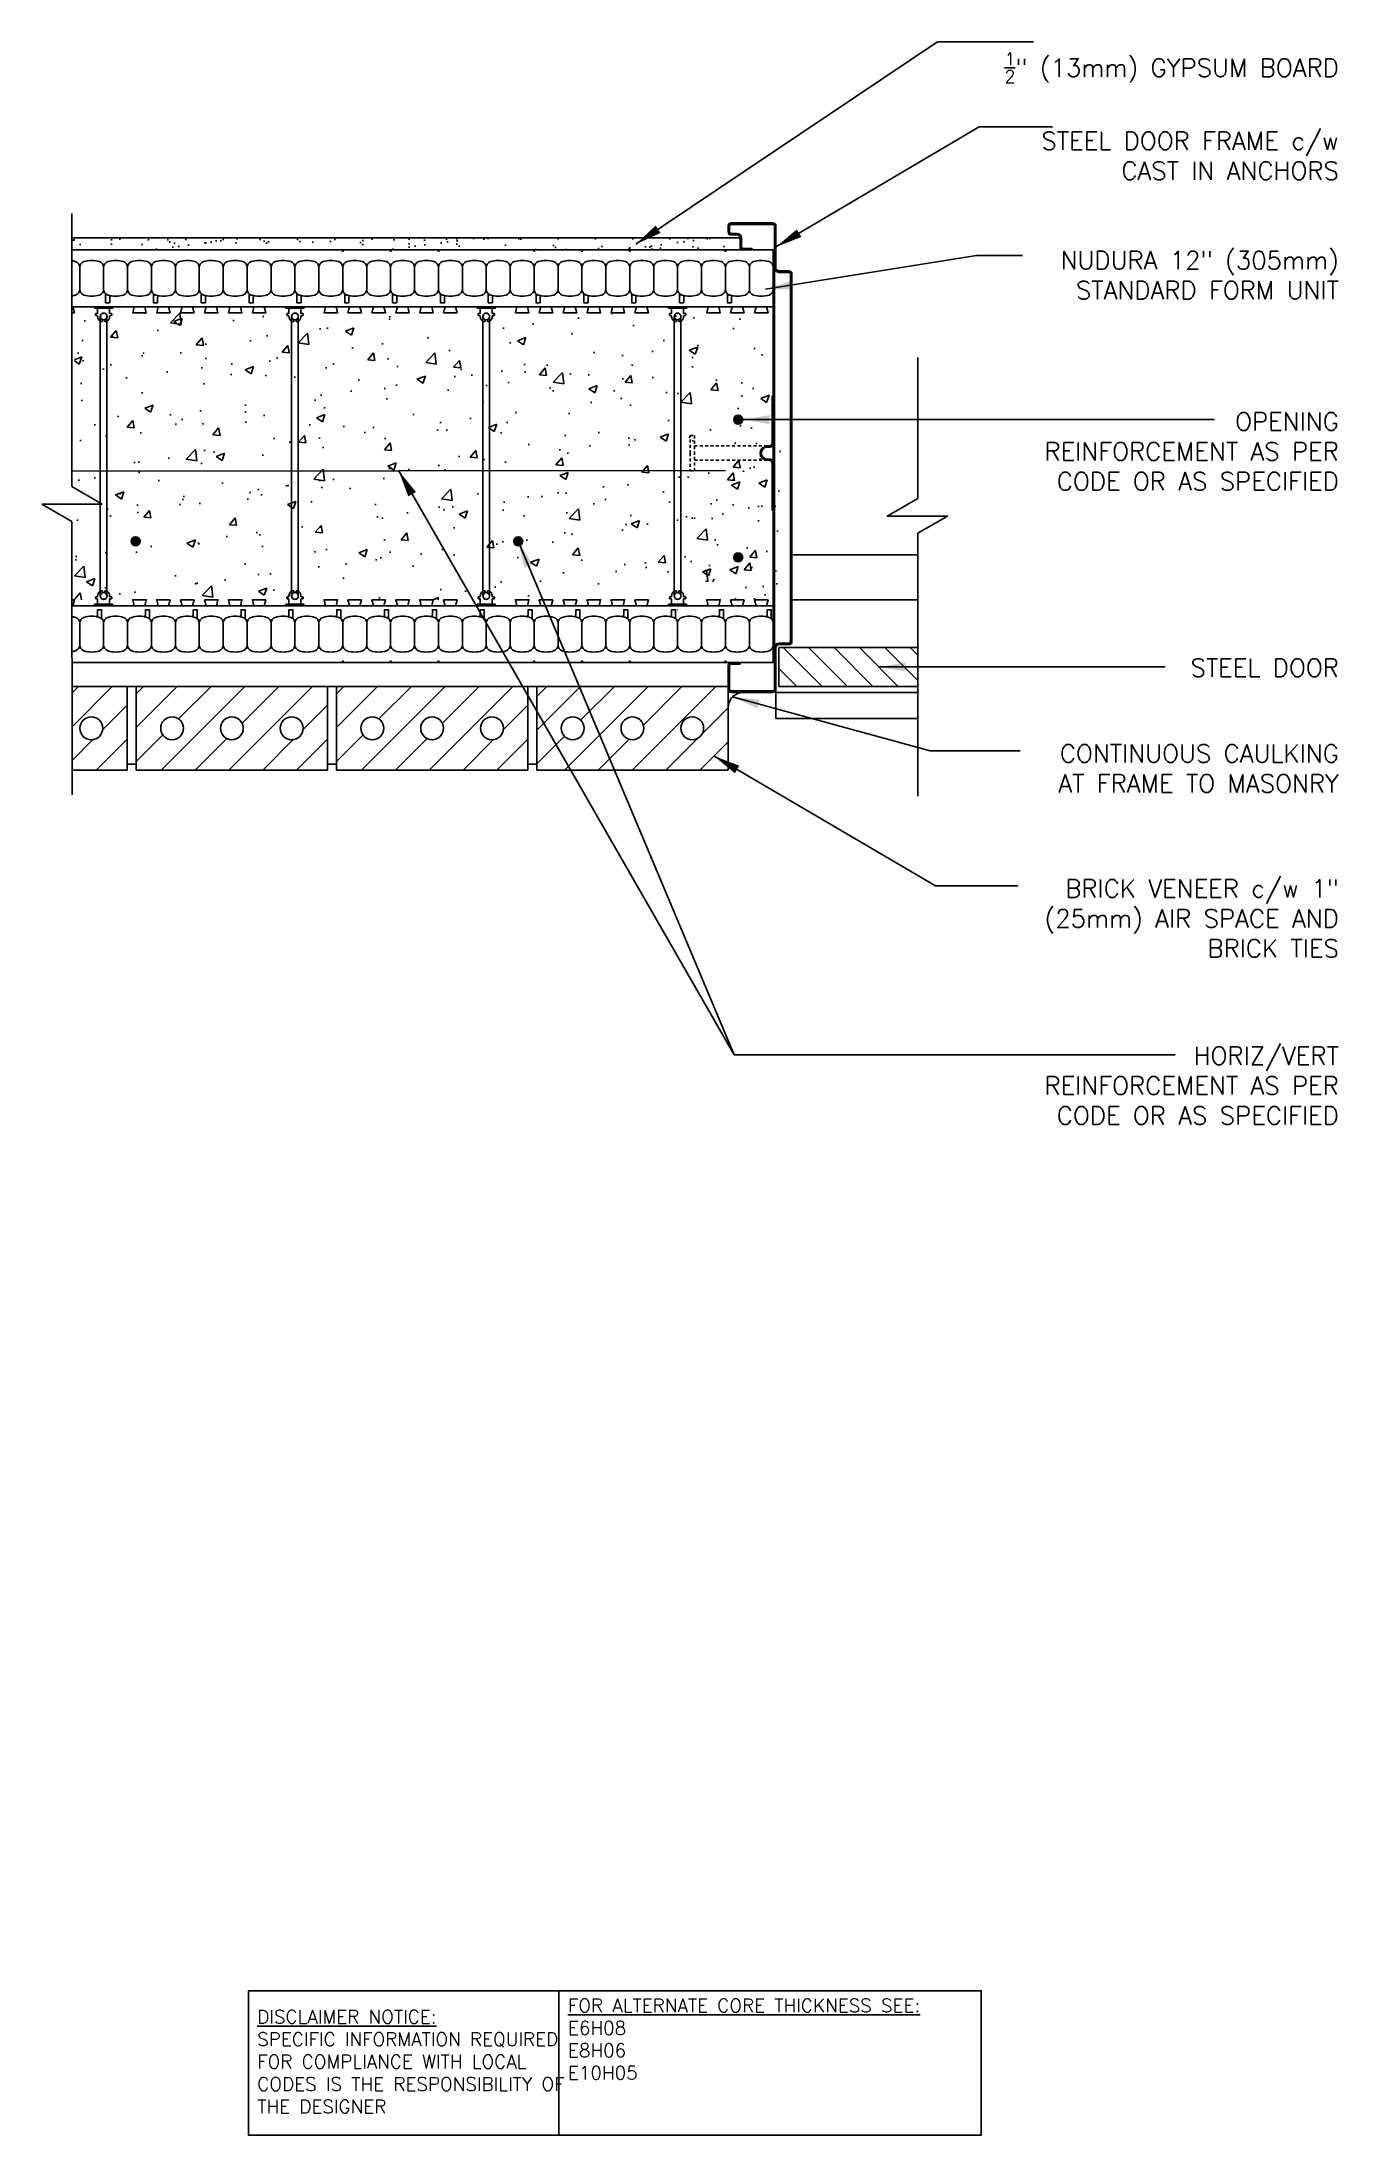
# Model space of a CAD drawing. Header units: inches. Extents: x 3004.2 to 3058.4, y 452.5 to 540.
import ezdxf

# ---------------------------------------------------------------- set-up
doc = ezdxf.new("R2010")
doc.units = ezdxf.units.IN
doc.header["$LTSCALE"] = 0.5
doc.header["$MEASUREMENT"] = 0
doc.linetypes.add('HIDDEN', pattern=[0.375, 0.25, -0.125])
doc.layers.get('0').update_dxf_attribs({"linetype": 'CONTINUOUS'})
for name, color, linetype in [('HATCH', 12, 'CONTINUOUS'), ('LINE18', 9, 'CONTINUOUS'), ('line25', 2, 'CONTINUOUS'), ('LINE50', 5, 'CONTINUOUS'), ('LINE65', 3, 'CONTINUOUS'), ('LINE9', 9, 'CONTINUOUS'), ('TEXT', 4, 'CONTINUOUS')]:
    doc.layers.add(name, color=color, linetype=linetype)
doc.styles.add('DIM', font='romans.shx', dxfattribs={"width": 0.7})
doc.styles.add('ROMANS', font='romans')
doc.styles.get("Standard").update_dxf_attribs({"font": 'romans.shx'})
doc.dimstyles.new('ext_12', dxfattribs={"dimscale": 12, "dimtxt": 0.075, "dimasz": 0.09375, "dimexe": 0.09375, "dimexo": 0.0625, "dimgap": 0.0625, "dimtad": 1, "dimdec": 1, "dimzin": 2, "dimdsep": 46, "dimlunit": 4, "dimtxsty": 'DIM', "dimcen": 0.09, "dimdle": 0.09375, "dimclrt": 4, "dimadec": 0, "dimazin": 0, "dimtfac": 1, "dimtdec": 1, "dimtmove": 2, "dimatfit": 3, "dimfxl": 0, "dimfrac": 2, "dimtolj": 1, "dimtzin": 0, "dimarcsym": 0})

msp = doc.modelspace()

# ---------------------------------------------------------------- texts
at = {"layer": 'TEXT', "char_height": 0.75, "width": 13.88435, "attachment_point": 9, "style": 'ROMANS'}
for s, insert in [('\\A1;{\\H0.7x;\\S1/2;}" (13mm) GYPSUM BOARD', (3058.477, 538.261)), ('\\A1;STEEL DOOR FRAME c/w CAST IN ANCHORS', (3058.477, 534.21)), ('\\A1;NUDURA 12" (305mm) STANDARD FORM UNIT', (3058.477, 529.216)), ('\\A1;{\\H1x;O}PENING REINFORCEMENT AS PER CODE OR AS SPECIFIED', (3058.477, 521.226)), ('\\A1;STEEL DOOR', (3058.477, 513.43)), ('\\A1;CONTINUOUS CAULKING AT FRAME TO MASONRY', (3058.477, 508.594)), ('\\A1;BRICK VENEER c/w 1" (25mm) AIR SPACE AND BRICK TIES', (3058.477, 501.699)), ('\\A1;HORIZ/VERT REINFORCEMENT AS PER CODE OR AS SPECIFIED', (3058.477, 494.709))]:
    msp.add_mtext(s, dxfattribs=dict(at, insert=insert))
at = {"layer": 'TEXT', "char_height": 0.5625, "attachment_point": 4}
for s, insert, width in [('{\\LFOR ALTERNATE CORE THICKNESS SEE:\\P}E6H08\\PE8H06\\PE10H05', (3026.239, 456.47), 23.33295), ('{\\LDISCLAIMER NOTICE:}\\PSPECIFIC INFORMATION REQUIRED FOR COMPLIANCE WITH LOCAL CODES IS THE RESPONSIBILITY OF THE DESIGNER', (3013.247, 455.53), 14.00235)]:
    msp.add_mtext(s, dxfattribs=dict(at, insert=insert, width=width))

# ---------------------------------------------------------------- blocks, each defined once
blk = doc.blocks.new('Connector')
blk.add_point((0.271, 0))
at = {"layer": 'LINE9'}
for p, q in [((0, 0.375), (0, -0.375)), ((0.062, -0.375), (0.062, 0.375)), ((0.281, 0.25), (0.062, 0.25))]:
    blk.add_line(p, q, dxfattribs=at)
for points, weights in [([(0.007, 0.375), (0.004, 0.375), (0, 0.375)], [1, 0.972587069138, 0.950305488115]), ([(0.327, 0.343), (0.308, 0.343), (0.281, 0.317), (0.281, 0.297)], [1, 0.85355339, 0.85355339, 1]), ([(0.328, 0.343), (0.327, 0.343), (0.327, 0.343)], [1, 0.70710678, 1]), ([(0.375, 0.297), (0.375, 0.317), (0.348, 0.343), (0.329, 0.343)], [1, 0.85355339, 0.85355339, 1]), ([(0.406, 0.25), (0.546, 0.25), (0.619, 0.131)], [0.958404415409, 0.794674173519, 0.864651571113]), ([(0.619, 0.052), (0.612, 0.049), (0.604, 0.049)], [0.83615024178, 0.892081430621, 1]), ([(0, -0.375), (0.004, -0.375), (0.007, -0.375)], [0.950305488115, 0.972587069138, 1]), ([(0.281, -0.297), (0.281, -0.317), (0.308, -0.343), (0.327, -0.343)], [1, 0.85355339, 0.85355339, 1]), ([(0.327, -0.343), (0.281, -0.343), (0.281, -0.297)], [1, 0.70710678, 1]), ([(0.329, -0.343), (0.348, -0.343), (0.375, -0.317), (0.375, -0.297)], [1, 0.85355339, 0.85355339, 1]), ([(0.375, -0.297), (0.375, -0.343), (0.329, -0.343)], [1, 0.70710678, 1]), ([(0.619, -0.131), (0.546, -0.25), (0.406, -0.25)], [0.864651574428, 0.794674169686, 0.958404415195]), ([(0.604, -0.049), (0.612, -0.049), (0.619, -0.052)], [1, 0.89208144177, 0.836150253337])]:
    blk.add_rational_spline(points, weights, degree=2, dxfattribs=at)
for points, degree in [([(0, 0.375), (0.002, 0.375), (0.005, 0.375), (0.007, 0.375)], 3), ([(0.007, 0.375), (0.021, 0.375), (0.051, 0.375), (0.062, 0.375), (0.062, 0.375)], 3), ([(0.281, 0.25), (0.281, 0.297)], 1), ([(0.327, 0.343), (0.327, 0.343), (0.328, 0.343), (0.328, 0.343)], 3), ([(0.328, 0.343), (0.329, 0.343), (0.329, 0.343), (0.329, 0.343)], 3), ([(0.375, 0.25), (0.375, 0.297)], 1), ([(0.406, 0.25), (0.375, 0.25)], 1), ([(0.406, 0.25), (0.406, 0.25)], 1), ([(0.406, 0.25), (0.406, 0.25)], 1), ([(0.406, 0.25), (0.406, 0.25)], 1), ([(0.406, 0.25), (0.406, 0.25)], 1), ([(0.406, 0.25), (0.406, 0.25)], 1), ([(0.406, 0.25), (0.406, 0.25)], 1), ([(0.406, 0.25), (0.406, 0.25)], 1), ([(0.406, 0.25), (0.406, 0.25)], 1), ([(0.406, 0.25), (0.406, 0.25)], 1), ([(0.406, 0.25), (0.406, 0.25)], 1), ([(0.406, 0.25), (0.406, 0.25)], 1), ([(0.406, 0.25), (0.406, 0.25)], 1), ([(0.406, 0.25), (0.406, 0.25)], 1), ([(0.406, 0.25), (0.406, 0.25)], 1), ([(0.406, 0.25), (0.406, 0.25)], 1), ([(0.406, 0.25), (0.406, 0.25)], 1), ([(0.406, 0.25), (0.406, 0.25)], 1), ([(0.406, 0.25), (0.406, 0.25)], 1), ([(0.406, 0.25), (0.406, 0.25)], 1), ([(0.406, 0.25), (0.406, 0.25)], 1), ([(0.406, 0.25), (0.406, 0.25)], 1), ([(0.406, 0.25), (0.406, 0.25)], 1), ([(0.406, 0.25), (0.406, 0.25)], 1), ([(0.406, 0.25), (0.406, 0.25)], 1), ([(0.604, 0.049), (0.532, 0.049)], 1), ([(0.532, 0.049), (0.532, 0.049)], 1), ([(0.532, 0.049), (0.532, 0.049)], 1), ([(0.532, 0.049), (0.532, 0.049)], 1), ([(0.532, 0.049), (0.532, 0.049)], 1), ([(0.532, 0.049), (0.532, 0.049)], 1), ([(0.532, 0.049), (0.532, 0.049)], 1), ([(0.532, 0.049), (0.532, 0.049)], 1), ([(0.532, 0.049), (0.532, 0.049)], 1), ([(0.532, 0.049), (0.532, 0.049)], 1), ([(0.532, 0.049), (0.532, 0.049)], 1), ([(0.604, 0.049), (0.609, 0.049), (0.614, 0.05), (0.619, 0.052)], 3), ([(0.604, 0.049), (0.604, 0.049)], 1), ([(0.604, 0.049), (0.604, 0.049)], 1), ([(0.604, 0.049), (0.604, 0.049)], 1), ([(0.604, 0.049), (0.604, 0.049)], 1), ([(0.619, 0.131), (0.619, 0.052)], 1), ([(0.619, 0.131), (0.619, 0.131)], 1), ([(0.619, 0.131), (0.619, 0.131)], 1), ([(0.619, 0.131), (0.619, 0.131)], 1), ([(0.619, 0.131), (0.619, 0.131)], 1), ([(0.007, -0.375), (0.005, -0.375), (0.002, -0.375), (0, -0.375)], 3), ([(0.062, -0.375), (0.062, -0.375), (0.051, -0.375), (0.021, -0.375), (0.007, -0.375)], 3), ([(0.062, -0.25), (0.281, -0.25)], 1), ([(0.281, -0.297), (0.281, -0.25)], 1), ([(0.281, -0.25), (0.281, -0.297)], 1), ([(0.328, -0.343), (0.328, -0.343), (0.327, -0.343), (0.327, -0.343)], 3), ([(0.329, -0.343), (0.329, -0.343), (0.329, -0.343), (0.328, -0.343)], 3), ([(0.375, -0.25), (0.375, -0.297)], 1), ([(0.375, -0.297), (0.375, -0.25)], 1), ([(0.406, -0.25), (0.375, -0.25)], 1), ([(0.406, -0.25), (0.406, -0.25)], 1), ([(0.406, -0.25), (0.406, -0.25)], 1), ([(0.406, -0.25), (0.406, -0.25)], 1), ([(0.406, -0.25), (0.406, -0.25)], 1), ([(0.406, -0.25), (0.406, -0.25)], 1), ([(0.406, -0.25), (0.406, -0.25)], 1), ([(0.406, -0.25), (0.406, -0.25)], 1), ([(0.406, -0.25), (0.406, -0.25)], 1), ([(0.406, -0.25), (0.406, -0.25)], 1), ([(0.406, -0.25), (0.406, -0.25)], 1), ([(0.406, -0.25), (0.406, -0.25)], 1), ([(0.532, -0.049), (0.604, -0.049)], 1), ([(0.604, -0.049), (0.58, -0.049), (0.556, -0.049), (0.532, -0.049)], 3), ([(0.532, -0.049), (0.532, -0.049)], 1), ([(0.532, -0.049), (0.532, -0.049)], 1), ([(0.532, -0.049), (0.532, -0.049)], 1), ([(0.532, -0.049), (0.532, -0.049)], 1), ([(0.619, -0.052), (0.614, -0.05), (0.609, -0.049), (0.604, -0.049)], 3), ([(0.604, -0.049), (0.604, -0.049)], 1), ([(0.604, -0.049), (0.604, -0.049)], 1), ([(0.604, -0.049), (0.604, -0.049)], 1), ([(0.604, -0.049), (0.604, -0.049)], 1), ([(0.604, -0.049), (0.604, -0.049)], 1), ([(0.604, -0.049), (0.604, -0.049)], 1), ([(0.604, -0.049), (0.604, -0.049)], 1), ([(0.604, -0.049), (0.604, -0.049)], 1), ([(0.619, -0.052), (0.619, -0.131)], 1), ([(0.619, -0.131), (0.619, -0.131)], 1), ([(0.619, -0.131), (0.619, -0.131)], 1), ([(0.619, -0.131), (0.619, -0.131)], 1), ([(0.619, -0.131), (0.619, -0.131)], 1)]:
    blk.add_open_spline(points, degree=degree, dxfattribs=at)
for points, weights, knots in [([(0.062, 0.375), (0.062, 0.375), (0.046, 0.375), (0.03, 0.375), (0.007, 0.375)], [0.868718858569, 0.861102746415, 1, 0.861102734288, 0.868718859898], [0, 0, 0, 0.5, 0.5, 1, 1, 1]), ([(0.532, 0.049), (0.472, 0.203), (0.333, 0.113), (0.157, 0), (0.333, -0.113), (0.472, -0.203), (0.532, -0.049)], [0.899508922286, 0.599718215298, 1, 0.54226024, 1, 0.599718224335, 0.899508908749], [0, 0, 0, 0.318112, 0.318112, 0.681888, 0.681888, 1, 1, 1]), ([(0.007, -0.375), (0.03, -0.375), (0.046, -0.375), (0.062, -0.375), (0.062, -0.375)], [0.868718859319, 0.861102739573, 1, 0.861102742958, 0.868718858948], [0, 0, 0, 0.5, 0.5, 1, 1, 1])]:
    blk.add_rational_spline(points, weights, degree=2, knots=knots, dxfattribs=at)

# ---------------------------------------------------------------- hatches: boundary and pattern name
at = {"layer": 'HATCH'}
h = msp.add_hatch(dxfattribs=at)
h.set_pattern_fill('AR-SAND', color=256, scale=0.5, style=0)
h.set_pattern_definition([(37.5, (128.7465, 71.8375), (-0.03149668, 0.96341188), [0, -0.76, 0, -0.85, 0, -0.8125]), (7.5, (128.7465, 71.8375), (0.88488835, 1.41107303), [0, -0.41, 0, -0.685, 0, -0.2625]), (327.5, (128.1315, 71.8375), (1.55707093, 0.00282953), [0, -0.25, 0, -0.9, 0, -1.175]), (317.5, (128.1315, 71.8375), (1.5030633, 0.4388378), [0, -0.125, 0, -0.59, 0, -0.675])])
h.paths.add_polyline_path([(3022.225, 531.774), (3016.54, 531.774), (3016.54, 531.274), (3022.225, 531.274)])
h.paths.add_polyline_path([(3032.936, 531.774), (3022.225, 531.774), (3022.225, 531.274), (3032.936, 531.274)])
h.paths.add_polyline_path([(3005.502, 531.774), (3005.502, 531.274), (3016.54, 531.274), (3016.54, 531.774)])
h = msp.add_hatch(dxfattribs=at)
h.set_pattern_fill('AR-CONC', color=256, scale=0.5, style=0)
h.set_pattern_definition([(50, (3005.6048, 516.6488), (3.5863, -0.31376), [0.375, -4.125]), (355, (3005.6048, 516.649), (-0.69376, 3.76096), [0.3, -3.3]), (100.451, (3005.9036, 516.6227), (2.89255, 3.4472), [0.3187, -3.5057]), (46.184, (3005.6048, 517.649), (5.3362, -0.8276), [0.5625, -6.1875]), (96.636, (3006.0494, 517.58), (4.6733, 4.8706), [0.47805, -5.2586]), (351.184, (3005.605, 517.649), (4.6733, 4.8706), [0.45, -4.95]), (21, (3006.1048, 517.3988), (2.98454, -2.0131), [0.375, -4.125]), (326, (3006.1048, 517.399), (1.21658, 3.62575), [0.3, -3.3]), (71.451, (3006.3535, 517.231), (4.2011, 1.61265), [0.3187, -3.5057]), (37.5, (3005.6048, 516.6488), (0.0608, 1.66447), [0, -3.26, 0, -3.35, 0, -3.3125]), (7.5, (3005.6048, 516.6488), (1.31535, 1.97206), [0, -1.91, 0, -3.185, 0, -1.2625]), (327.5, (3004.4898, 516.6488), (2.66911, -0.112774), [0, -1.25, 0, -3.9, 0, -5.175]), (317.5, (3003.9898, 516.6488), (2.91593, 0.50052), [0, -1.625, 0, -2.59, 0, -3.675])])
h.paths.add_polyline_path([(3034.652, 528.649), (3005.605, 528.649), (3005.605, 516.649), (3034.652, 516.649)])
h = msp.add_hatch(dxfattribs=at)
h.set_pattern_fill('AR-CONC', color=256, scale=0.5, style=0)
h.set_pattern_definition([(50, (128.7465, 65.8375), (3.586301, -0.3137607), [0.375, -4.125]), (355, (128.7465, 65.8375), (-0.6937567, 3.7609607), [0.3, -3.3]), (100.4514, (129.0454, 65.8113), (2.892547, 3.4471977), [0.318701, -3.5057106]), (46.1842, (128.7465, 66.8375), (5.336205, -0.827595), [0.5625, -6.1875]), (96.6356, (129.191, 66.7685), (4.6733135, 4.870589), [0.478051, -5.258565]), (351.1842, (128.7465, 66.8375), (4.67331, 4.870593), [0.45, -4.95]), (21, (129.2465, 66.5875), (2.9845353, -2.0130945), [0.375, -4.125]), (326, (129.2465, 66.5875), (1.2165767, 3.62575), [0.3, -3.3]), (71.4514, (129.4952, 66.4197), (4.201113, 1.6126525), [0.318701, -3.5057106]), (37.5, (128.7465, 65.8375), (0.0607993, 1.66446927), [0, -3.26, 0, -3.35, 0, -3.3125]), (7.5, (128.7465, 65.8375), (1.3153477, 1.9720586), [0, -1.91, 0, -3.185, 0, -1.2625]), (327.5, (127.6315, 65.8375), (2.6691122, -0.11277436), [0, -1.25, 0, -3.9, 0, -5.175]), (317.5, (127.1315, 65.8375), (2.9159308, 0.500525), [0, -1.625, 0, -2.59, 0, -3.675])])
h.paths.add_polyline_path([(3035.311, 521.399), (3035.311, 523.274), (3032.936, 523.274), (3032.936, 522.649), (3031.997, 522.649), (3031.997, 516.649), (3032.936, 516.649), (3035.311, 516.649), (3035.311, 518.524)])
at = {"layer": 'LINE65'}
for points in [[(3033.545, 524.178, 1), (3033.17, 524.178, 1)], [(3008.346, 519.094, 1), (3007.971, 519.094, 1)], [(3024.346, 519.094, 1), (3023.971, 519.094, 1)], [(3033.545, 518.416, 1), (3033.17, 518.416, 1)]]:
    msp.add_hatch(color=256, dxfattribs=at).paths.add_polyline_path(points)

# ---------------------------------------------------------------- linework, layer by layer
for centre in [(3022.824, 516.805), (3030.824, 516.805)]:
    msp.add_circle(centre, 0.141)
at = {"layer": 'HATCH'}
for p, q in [((3035.605, 518.524), (3040.863, 518.524)), ((3035.605, 516.649), (3040.863, 516.649)), ((3035.244, 514.65), (3036.869, 513.025)), ((3036.304, 514.65), (3037.929, 513.025)), ((3037.365, 514.65), (3038.99, 513.025)), ((3038.426, 514.65), (3040.051, 513.025)), ((3039.486, 514.65), (3040.863, 513.274)), ((3040.547, 514.65), (3040.863, 514.335)), ((3035.061, 513.772), (3035.808, 513.025)), ((3005.502, 512.753), (3005.772, 513.024)), ((3005.502, 511.339), (3007.187, 513.024)), ((3008.186, 512.719), (3008.491, 513.024)), ((3008.186, 511.305), (3009.905, 513.024)), ((3009.233, 509.524), (3012.733, 513.024)), ((3009.959, 511.664), (3011.319, 513.024)), ((3012.062, 509.524), (3015.562, 513.024)), ((3012.612, 511.488), (3014.147, 513.024)), ((3016.561, 512.719), (3016.866, 513.024)), ((3016.561, 511.305), (3018.28, 513.024)), ((3017.608, 509.524), (3021.108, 513.024)), ((3018.334, 511.664), (3019.694, 513.024)), ((3020.437, 509.524), (3023.937, 513.024)), ((3020.987, 511.488), (3022.522, 513.024)), ((3024.936, 512.609), (3025.351, 513.024)), ((3024.936, 511.195), (3026.765, 513.024)), ((3026.77, 511.614), (3028.179, 513.024)), ((3028.336, 511.766), (3029.593, 513.024)), ((3028.922, 509.524), (3032.422, 513.024)), ((3029.393, 511.409), (3031.008, 513.024)), ((3034.936, 512.899), (3034.936, 511.69)), ((3006.783, 511.206), (3007.811, 512.234)), ((3015.158, 511.206), (3016.186, 512.234)), ((3023.533, 511.206), (3024.561, 512.234)), ((3031.85, 511.038), (3032.936, 512.124)), ((3034.936, 512.774), (3040.863, 512.774)), ((3026.093, 509.524), (3028.336, 511.766)), ((3034.936, 511.69), (3040.863, 511.69)), ((3005.502, 509.925), (3006.379, 510.802)), ((3006.515, 509.524), (3007.811, 510.82)), ((3008.186, 509.891), (3009.296, 511.001)), ((3010.647, 509.524), (3011.972, 510.848)), ((3013.476, 509.524), (3014.754, 510.802)), ((3014.89, 509.524), (3016.186, 510.82)), ((3016.561, 509.891), (3017.671, 511.001)), ((3019.022, 509.524), (3020.347, 510.848)), ((3021.851, 509.524), (3023.129, 510.802)), ((3023.265, 509.524), (3024.561, 510.82)), ((3024.936, 509.781), (3026.096, 510.94)), ((3028.066, 510.083), (3028.801, 510.817)), ((3030.336, 509.524), (3031.672, 510.86)), ((3031.75, 509.524), (3032.936, 510.71)), ((3027.508, 509.524), (3028.066, 510.083))]:
    msp.add_line(p, q, dxfattribs=at)
msp.add_spline([(3032.936, 512.124), (3033.083, 512.542), (3033.321, 512.718), (3033.58, 512.774)], degree=3, dxfattribs=at)
at = {"layer": 'LINE18'}
for p, q in [((3005.493, 532.796), (3005.493, 521.382)), ((3006.763, 520.649), (3005.493, 521.382)), ((3005.493, 519.926), (3004.241, 520.649)), ((3004.241, 520.649), (3006.763, 520.649)), ((3005.502, 508.493), (3005.493, 519.926))]:
    msp.add_line(p, q, dxfattribs=at)
msp.add_lwpolyline([(3040.863, 508.436), (3040.863, 519.426), (3042.115, 520.149), (3039.593, 520.149), (3040.863, 520.882), (3040.863, 526.774)], dxfattribs=at)
at = {"layer": 'line25'}
for p, q in [((3034.824, 528.899), (3005.511, 528.899)), ((3034.824, 516.399), (3005.511, 516.399)), ((3030.803, 516.23), (3030.824, 516.23)), ((3035.061, 514.65), (3040.863, 514.65)), ((3035.061, 513.025), (3035.061, 514.65)), ((3007.811, 513.024), (3007.811, 509.524)), ((3008.186, 513.024), (3008.186, 509.524)), ((3008.186, 513.024), (3008.186, 509.524)), ((3016.186, 513.024), (3016.186, 509.524)), ((3016.561, 513.024), (3016.561, 509.524)), ((3016.561, 513.024), (3016.561, 509.524)), ((3024.561, 513.024), (3024.561, 509.524)), ((3024.936, 513.024), (3024.936, 509.524)), ((3024.936, 513.024), (3024.936, 509.524)), ((3032.936, 513.024), (3032.936, 509.524)), ((3040.863, 513.025), (3035.061, 513.025)), ((3007.811, 509.524), (3005.502, 509.524)), ((3008.186, 509.774), (3007.811, 509.774)), ((3016.186, 509.524), (3008.186, 509.524)), ((3016.561, 509.774), (3016.186, 509.774)), ((3024.561, 509.524), (3016.561, 509.524)), ((3024.936, 509.774), (3024.561, 509.774)), ((3032.936, 509.524), (3024.936, 509.524))]:
    msp.add_line(p, q, dxfattribs=at)
for points in [[(3005.511, 528.899), (3005.542, 528.899), (3005.605, 528.649), (3005.511, 528.649)], [(3005.511, 516.399), (3005.542, 516.399), (3005.605, 516.649), (3005.511, 516.649)]]:
    msp.add_lwpolyline(points, dxfattribs=at)
for points in [[(3008.542, 528.899), (3008.605, 528.649), (3008.042, 528.649), (3008.105, 528.899)], [(3009.542, 528.899), (3009.605, 528.649), (3009.042, 528.649), (3009.105, 528.899)], [(3010.542, 528.899), (3010.605, 528.649), (3010.042, 528.649), (3010.105, 528.899)], [(3011.542, 528.899), (3011.605, 528.649), (3011.042, 528.649), (3011.105, 528.899)], [(3012.542, 528.899), (3012.605, 528.649), (3012.042, 528.649), (3012.105, 528.899)], [(3013.542, 528.899), (3013.605, 528.649), (3013.042, 528.649), (3013.105, 528.899)], [(3016.542, 528.899), (3016.605, 528.649), (3016.042, 528.649), (3016.105, 528.899)], [(3017.542, 528.899), (3017.605, 528.649), (3017.042, 528.649), (3017.105, 528.899)], [(3018.542, 528.899), (3018.605, 528.649), (3018.042, 528.649), (3018.105, 528.899)], [(3019.542, 528.899), (3019.605, 528.649), (3019.042, 528.649), (3019.105, 528.899)], [(3020.542, 528.899), (3020.605, 528.649), (3020.042, 528.649), (3020.105, 528.899)], [(3021.542, 528.899), (3021.605, 528.649), (3021.042, 528.649), (3021.105, 528.899)], [(3024.542, 528.899), (3024.605, 528.649), (3024.042, 528.649), (3024.105, 528.899)], [(3025.542, 528.899), (3025.605, 528.649), (3025.042, 528.649), (3025.105, 528.899)], [(3026.542, 528.899), (3026.605, 528.649), (3026.042, 528.649), (3026.105, 528.899)], [(3027.542, 528.899), (3027.605, 528.649), (3027.042, 528.649), (3027.105, 528.899)], [(3028.542, 528.899), (3028.605, 528.649), (3028.042, 528.649), (3028.105, 528.899)], [(3029.542, 528.899), (3029.605, 528.649), (3029.042, 528.649), (3029.105, 528.899)], [(3032.542, 528.899), (3032.605, 528.649), (3032.042, 528.649), (3032.105, 528.899)], [(3033.542, 528.899), (3033.605, 528.649), (3033.042, 528.649), (3033.105, 528.899)], [(3034.542, 528.899), (3034.605, 528.649), (3034.042, 528.649), (3034.105, 528.899)], [(3008.542, 516.399), (3008.605, 516.649), (3008.042, 516.649), (3008.105, 516.399)], [(3009.542, 516.399), (3009.605, 516.649), (3009.042, 516.649), (3009.105, 516.399)], [(3010.542, 516.399), (3010.605, 516.649), (3010.042, 516.649), (3010.105, 516.399)], [(3011.542, 516.399), (3011.605, 516.649), (3011.042, 516.649), (3011.105, 516.399)], [(3012.542, 516.399), (3012.605, 516.649), (3012.042, 516.649), (3012.105, 516.399)], [(3013.542, 516.399), (3013.605, 516.649), (3013.042, 516.649), (3013.105, 516.399)], [(3016.542, 516.399), (3016.605, 516.649), (3016.042, 516.649), (3016.105, 516.399)], [(3017.542, 516.399), (3017.605, 516.649), (3017.042, 516.649), (3017.105, 516.399)], [(3018.542, 516.399), (3018.605, 516.649), (3018.042, 516.649), (3018.105, 516.399)], [(3019.542, 516.399), (3019.605, 516.649), (3019.042, 516.649), (3019.105, 516.399)], [(3020.542, 516.399), (3020.605, 516.649), (3020.042, 516.649), (3020.105, 516.399)], [(3021.542, 516.399), (3021.605, 516.649), (3021.042, 516.649), (3021.105, 516.399)], [(3024.542, 516.399), (3024.605, 516.649), (3024.042, 516.649), (3024.105, 516.399)], [(3025.542, 516.399), (3025.605, 516.649), (3025.042, 516.649), (3025.105, 516.399)], [(3026.542, 516.399), (3026.605, 516.649), (3026.042, 516.649), (3026.105, 516.399)], [(3027.542, 516.399), (3027.605, 516.649), (3027.042, 516.649), (3027.105, 516.399)], [(3028.542, 516.399), (3028.605, 516.649), (3028.042, 516.649), (3028.105, 516.399)], [(3029.542, 516.399), (3029.605, 516.649), (3029.042, 516.649), (3029.105, 516.399)], [(3032.542, 516.399), (3032.605, 516.649), (3032.042, 516.649), (3032.105, 516.399)], [(3033.542, 516.399), (3033.605, 516.649), (3033.042, 516.649), (3033.105, 516.399)], [(3034.542, 516.399), (3034.605, 516.649), (3034.042, 516.649), (3034.105, 516.399)]]:
    msp.add_lwpolyline(points, close=True, dxfattribs=at)
at = {"layer": 'line25', "flags": 128}
msp.add_lwpolyline([(3032.936, 513.024), (3005.502, 513.024)], dxfattribs=at)
at = {"layer": 'line25'}
for centre in [(3006.311, 511.274), (3009.686, 511.274), (3012.186, 511.274), (3014.686, 511.274), (3018.061, 511.274), (3020.561, 511.274), (3023.061, 511.274), (3026.436, 511.274), (3028.936, 511.274), (3031.436, 511.274)]:
    msp.add_circle(centre, 0.477, dxfattribs=at)
at = {"layer": 'LINE50'}
for p, q in [((3005.511, 531.274), (3034.824, 531.274)), ((3034.824, 531.274), (3034.824, 528.899)), ((3034.824, 516.399), (3034.824, 514.024)), ((3034.824, 514.024), (3034.824, 516.399)), ((3005.511, 514.024), (3034.824, 514.024))]:
    msp.add_line(p, q, dxfattribs=at)
at = {"layer": 'LINE65', "flags": 128}
msp.add_lwpolyline([(3005.502, 522.027), (3032.823, 522.047)], dxfattribs=at)
at = {"layer": 'LINE65'}
for centre in [(3033.357, 524.178), (3008.158, 519.094), (3024.158, 519.094), (3033.357, 518.416)]:
    msp.add_circle(centre, 0.188, dxfattribs=at)
at = {"layer": 'LINE9'}
for p, q in [((3032.936, 532.274), (3032.936, 532.024)), ((3032.999, 532.024), (3032.999, 532.274)), ((3034.811, 532.399), (3033.061, 532.399)), ((3033.061, 532.336), (3034.811, 532.336)), ((3034.874, 532.274), (3034.874, 530.524)), ((3034.936, 530.524), (3034.936, 532.274)), ((3033.436, 531.274), (3032.936, 531.274)), ((3033.311, 531.961), (3033.061, 531.961)), ((3033.061, 531.899), (3033.311, 531.899)), ((3033.436, 531.774), (3033.436, 531.399)), ((3033.499, 531.399), (3033.499, 531.774)), ((3033.936, 531.336), (3033.561, 531.336)), ((3033.561, 531.274), (3033.936, 531.274)), ((3033.936, 531.274), (3033.936, 531.336)), ((3035.48, 530.399), (3035.061, 530.399)), ((3035.061, 530.336), (3035.48, 530.336)), ((3035.543, 530.274), (3035.543, 519.555)), ((3035.605, 519.555), (3035.605, 530.274)), ((3006.683, 520.695), (3006.683, 528.493)), ((3006.964, 519.914), (3006.964, 528.493)), ((3014.683, 519.914), (3014.683, 528.493)), ((3014.964, 519.914), (3014.964, 528.493)), ((3022.683, 516.805), (3022.683, 528.493)), ((3022.964, 516.805), (3022.964, 528.493)), ((3030.683, 516.805), (3030.683, 528.493)), ((3030.964, 516.805), (3030.964, 528.493)), ((3006.683, 519.914), (3006.683, 520.649)), ((3006.683, 519.74), (3006.683, 519.914)), ((3006.964, 516.805), (3006.964, 519.914)), ((3014.683, 516.805), (3014.683, 519.914)), ((3014.964, 516.805), (3014.964, 519.914)), ((3006.683, 518.695), (3006.683, 519.74)), ((3035.543, 519.555), (3035.543, 514.899)), ((3035.605, 514.899), (3035.605, 519.555)), ((3006.683, 516.805), (3006.683, 518.695)), ((3034.874, 514.649), (3034.874, 512.899)), ((3034.936, 512.899), (3034.936, 514.649)), ((3035.48, 514.836), (3035.061, 514.836)), ((3035.061, 514.774), (3035.48, 514.774)), ((3032.936, 513.899), (3032.936, 512.899)), ((3032.999, 512.899), (3032.999, 513.899)), ((3033.436, 514.024), (3033.061, 514.024)), ((3033.061, 513.961), (3033.436, 513.961)), ((3033.436, 513.961), (3033.436, 514.024)), ((3034.811, 512.836), (3033.061, 512.836)), ((3033.061, 512.774), (3034.811, 512.774))]:
    msp.add_line(p, q, dxfattribs=at)
at = {"layer": 'LINE9', "flags": 128}
msp.add_lwpolyline([(3033.436, 531.274), (3033.436, 531.774), (3005.502, 531.774)], dxfattribs=at)
at = {"layer": 'LINE9'}
for points in [[(3016.792, 531.274), (3016.824, 531.209), (3016.855, 531.274)], [(3018.792, 531.274), (3018.824, 531.209), (3018.855, 531.274)], [(3020.792, 531.274), (3020.824, 531.209), (3020.855, 531.274)], [(3024.792, 531.274), (3024.824, 531.209), (3024.855, 531.274)], [(3026.792, 531.274), (3026.824, 531.209), (3026.855, 531.274)], [(3028.792, 531.274), (3028.824, 531.209), (3028.855, 531.274)], [(3032.792, 531.274), (3032.824, 531.209), (3032.855, 531.274)], [(3016.792, 514.024), (3016.824, 514.088), (3016.855, 514.024)], [(3018.792, 514.024), (3018.824, 514.088), (3018.855, 514.024)], [(3020.792, 514.024), (3020.824, 514.088), (3020.855, 514.024)], [(3024.792, 514.024), (3024.824, 514.088), (3024.855, 514.024)], [(3026.792, 514.024), (3026.824, 514.088), (3026.855, 514.024)], [(3028.792, 514.024), (3028.824, 514.088), (3028.855, 514.024)], [(3032.792, 514.024), (3032.824, 514.088), (3032.855, 514.024)]]:
    msp.add_lwpolyline(points, close=True, dxfattribs=at)
for points in [[(3005.511, 530.82, -0.03389), (3005.651, 530.785, -0.325305), (3005.824, 530.547), (3005.824, 529.626, -0.325305), (3005.651, 529.388, -0.03389), (3005.511, 529.353)], [(3005.511, 514.478, 0.03389), (3005.651, 514.513, 0.325305), (3005.824, 514.751), (3005.824, 515.672, 0.325305), (3005.651, 515.91, 0.03389), (3005.511, 515.945, 0.03389)]]:
    msp.add_lwpolyline(points, format="xyb", dxfattribs=at)
for points in [[(3006.651, 529.388, -0.157671), (3005.997, 529.388, -0.325305), (3005.824, 529.626), (3005.824, 530.547, -0.325305), (3005.997, 530.785, -0.157671), (3006.651, 530.785, -0.325305), (3006.824, 530.547), (3006.824, 529.626, -0.325305)], [(3007.651, 529.388, -0.157671), (3006.997, 529.388, -0.325305), (3006.824, 529.626), (3006.824, 530.547, -0.325305), (3006.997, 530.785, -0.157671), (3007.651, 530.785, -0.325305), (3007.824, 530.547), (3007.824, 529.626, -0.325305)], [(3008.651, 529.388, -0.157671), (3007.997, 529.388, -0.325305), (3007.824, 529.626), (3007.824, 530.547, -0.325305), (3007.997, 530.785, -0.157671), (3008.651, 530.785, -0.325305), (3008.824, 530.547), (3008.824, 529.626, -0.325305)], [(3009.651, 529.388, -0.157671), (3008.997, 529.388, -0.325305), (3008.824, 529.626), (3008.824, 530.547, -0.325305), (3008.997, 530.785, -0.157671), (3009.651, 530.785, -0.325305), (3009.824, 530.547), (3009.824, 529.626, -0.325305)], [(3010.651, 529.388, -0.157671), (3009.997, 529.388, -0.325305), (3009.824, 529.626), (3009.824, 530.547, -0.325305), (3009.997, 530.785, -0.157671), (3010.651, 530.785, -0.325305), (3010.824, 530.547), (3010.824, 529.626, -0.325305)], [(3011.651, 529.388, -0.157671), (3010.997, 529.388, -0.325305), (3010.824, 529.626), (3010.824, 530.547, -0.325305), (3010.997, 530.785, -0.157671), (3011.651, 530.785, -0.325305), (3011.824, 530.547), (3011.824, 529.626, -0.325305)], [(3012.651, 529.388, -0.157671), (3011.997, 529.388, -0.325305), (3011.824, 529.626), (3011.824, 530.547, -0.325305), (3011.997, 530.785, -0.157671), (3012.651, 530.785, -0.325305), (3012.824, 530.547), (3012.824, 529.626, -0.325305)], [(3013.651, 529.388, -0.157671), (3012.997, 529.388, -0.325305), (3012.824, 529.626), (3012.824, 530.547, -0.325305), (3012.997, 530.785, -0.157671), (3013.651, 530.785, -0.325305), (3013.824, 530.547), (3013.824, 529.626, -0.325305)], [(3014.651, 529.388, -0.157671), (3013.997, 529.388, -0.325305), (3013.824, 529.626), (3013.824, 530.547, -0.325305), (3013.997, 530.785, -0.157671), (3014.651, 530.785, -0.325305), (3014.824, 530.547), (3014.824, 529.626, -0.325305)], [(3015.651, 529.388, -0.157671), (3014.997, 529.388, -0.325305), (3014.824, 529.626), (3014.824, 530.547, -0.325305), (3014.997, 530.785, -0.157671), (3015.651, 530.785, -0.325305), (3015.824, 530.547), (3015.824, 529.626, -0.325305)], [(3016.651, 529.388, -0.157671), (3015.997, 529.388, -0.325305), (3015.824, 529.626), (3015.824, 530.547, -0.325305), (3015.997, 530.785, -0.157671), (3016.651, 530.785, -0.325305), (3016.824, 530.547), (3016.824, 529.626, -0.325305)], [(3017.651, 529.388, -0.157671), (3016.997, 529.388, -0.325305), (3016.824, 529.626), (3016.824, 530.547, -0.325305), (3016.997, 530.785, -0.157671), (3017.651, 530.785, -0.325305), (3017.824, 530.547), (3017.824, 529.626, -0.325305)], [(3018.651, 529.388, -0.157671), (3017.997, 529.388, -0.325305), (3017.824, 529.626), (3017.824, 530.547, -0.325305), (3017.997, 530.785, -0.157671), (3018.651, 530.785, -0.325305), (3018.824, 530.547), (3018.824, 529.626, -0.325305)], [(3019.651, 529.388, -0.157671), (3018.997, 529.388, -0.325305), (3018.824, 529.626), (3018.824, 530.547, -0.325305), (3018.997, 530.785, -0.157671), (3019.651, 530.785, -0.325305), (3019.824, 530.547), (3019.824, 529.626, -0.325305)], [(3020.651, 529.388, -0.157671), (3019.997, 529.388, -0.325305), (3019.824, 529.626), (3019.824, 530.547, -0.325305), (3019.997, 530.785, -0.157671), (3020.651, 530.785, -0.325305), (3020.824, 530.547), (3020.824, 529.626, -0.325305)], [(3021.651, 529.388, -0.157671), (3020.997, 529.388, -0.325305), (3020.824, 529.626), (3020.824, 530.547, -0.325305), (3020.997, 530.785, -0.157671), (3021.651, 530.785, -0.325305), (3021.824, 530.547), (3021.824, 529.626, -0.325305)], [(3022.651, 529.388, -0.157671), (3021.997, 529.388, -0.325305), (3021.824, 529.626), (3021.824, 530.547, -0.325305), (3021.997, 530.785, -0.157671), (3022.651, 530.785, -0.325305), (3022.824, 530.547), (3022.824, 529.626, -0.325305)], [(3023.651, 529.388, -0.157671), (3022.997, 529.388, -0.325305), (3022.824, 529.626), (3022.824, 530.547, -0.325305), (3022.997, 530.785, -0.157671), (3023.651, 530.785, -0.325305), (3023.824, 530.547), (3023.824, 529.626, -0.325305)], [(3024.651, 529.388, -0.157671), (3023.997, 529.388, -0.325305), (3023.824, 529.626), (3023.824, 530.547, -0.325305), (3023.997, 530.785, -0.157671), (3024.651, 530.785, -0.325305), (3024.824, 530.547), (3024.824, 529.626, -0.325305)], [(3025.651, 529.388, -0.157671), (3024.997, 529.388, -0.325305), (3024.824, 529.626), (3024.824, 530.547, -0.325305), (3024.997, 530.785, -0.157671), (3025.651, 530.785, -0.325305), (3025.824, 530.547), (3025.824, 529.626, -0.325305)], [(3026.651, 529.388, -0.157671), (3025.997, 529.388, -0.325305), (3025.824, 529.626), (3025.824, 530.547, -0.325305), (3025.997, 530.785, -0.157671), (3026.651, 530.785, -0.325305), (3026.824, 530.547), (3026.824, 529.626, -0.325305)], [(3027.651, 529.388, -0.157671), (3026.997, 529.388, -0.325305), (3026.824, 529.626), (3026.824, 530.547, -0.325305), (3026.997, 530.785, -0.157671), (3027.651, 530.785, -0.325305), (3027.824, 530.547), (3027.824, 529.626, -0.325305)], [(3028.651, 529.388, -0.157671), (3027.997, 529.388, -0.325305), (3027.824, 529.626), (3027.824, 530.547, -0.325305), (3027.997, 530.785, -0.157671), (3028.651, 530.785, -0.325305), (3028.824, 530.547), (3028.824, 529.626, -0.325305)], [(3029.651, 529.388, -0.157671), (3028.997, 529.388, -0.325305), (3028.824, 529.626), (3028.824, 530.547, -0.325305), (3028.997, 530.785, -0.157671), (3029.651, 530.785, -0.325305), (3029.824, 530.547), (3029.824, 529.626, -0.325305)], [(3030.651, 529.388, -0.157671), (3029.997, 529.388, -0.325305), (3029.824, 529.626), (3029.824, 530.547, -0.325305), (3029.997, 530.785, -0.157671), (3030.651, 530.785, -0.325305), (3030.824, 530.547), (3030.824, 529.626, -0.325305)], [(3031.651, 529.388, -0.157671), (3030.997, 529.388, -0.325305), (3030.824, 529.626), (3030.824, 530.547, -0.325305), (3030.997, 530.785, -0.157671), (3031.651, 530.785, -0.325305), (3031.824, 530.547), (3031.824, 529.626, -0.325305)], [(3032.651, 529.388, -0.157671), (3031.997, 529.388, -0.325305), (3031.824, 529.626), (3031.824, 530.547, -0.325305), (3031.997, 530.785, -0.157671), (3032.651, 530.785, -0.325305), (3032.824, 530.547), (3032.824, 529.626, -0.325305)], [(3033.651, 529.388, -0.157671), (3032.997, 529.388, -0.325305), (3032.824, 529.626), (3032.824, 530.547, -0.325305), (3032.997, 530.785, -0.157671), (3033.651, 530.785, -0.325305), (3033.824, 530.547), (3033.824, 529.626, -0.325305)], [(3034.651, 529.388, -0.157671), (3033.997, 529.388, -0.325305), (3033.824, 529.626), (3033.824, 530.547, -0.325305), (3033.997, 530.785, -0.157671), (3034.651, 530.785, -0.325305), (3034.824, 530.547), (3034.824, 529.626, -0.325305)], [(3006.997, 529.388, 0.037267), (3007.15, 529.351, 0.463036), (3007.078, 529.289), (3007.078, 529.067), (3006.907, 529.067), (3006.907, 529.413, 0.189002), (3006.89, 529.456, 0.128407)], [(3008.997, 529.388, 0.037267), (3009.15, 529.351, 0.463036), (3009.078, 529.289), (3009.078, 529.067), (3008.907, 529.067), (3008.907, 529.413, 0.189002), (3008.89, 529.456, 0.128407)], [(3010.997, 529.388, 0.037267), (3011.15, 529.351, 0.463036), (3011.078, 529.289), (3011.078, 529.067), (3010.907, 529.067), (3010.907, 529.413, 0.189002), (3010.89, 529.456, 0.128407)], [(3012.997, 529.388, 0.037267), (3013.15, 529.351, 0.463036), (3013.078, 529.289), (3013.078, 529.067), (3012.907, 529.067), (3012.907, 529.413, 0.189002), (3012.89, 529.456, 0.128407)], [(3014.997, 529.388, 0.037267), (3015.15, 529.351, 0.463036), (3015.078, 529.289), (3015.078, 529.067), (3014.907, 529.067), (3014.907, 529.413, 0.189002), (3014.89, 529.456, 0.128407)], [(3016.997, 529.388, 0.037267), (3017.15, 529.351, 0.463036), (3017.078, 529.289), (3017.078, 529.067), (3016.907, 529.067), (3016.907, 529.413, 0.189002), (3016.89, 529.456, 0.128407)], [(3018.997, 529.388, 0.037267), (3019.15, 529.351, 0.463036), (3019.078, 529.289), (3019.078, 529.067), (3018.907, 529.067), (3018.907, 529.413, 0.189002), (3018.89, 529.456, 0.128407)], [(3020.997, 529.388, 0.037267), (3021.15, 529.351, 0.463036), (3021.078, 529.289), (3021.078, 529.067), (3020.907, 529.067), (3020.907, 529.413, 0.189002), (3020.89, 529.456, 0.128407)], [(3022.997, 529.388, 0.037267), (3023.15, 529.351, 0.463036), (3023.078, 529.289), (3023.078, 529.067), (3022.907, 529.067), (3022.907, 529.413, 0.189002), (3022.89, 529.456, 0.128407)], [(3024.997, 529.388, 0.037267), (3025.15, 529.351, 0.463036), (3025.078, 529.289), (3025.078, 529.067), (3024.907, 529.067), (3024.907, 529.413, 0.189002), (3024.89, 529.456, 0.128407)], [(3026.997, 529.388, 0.037267), (3027.15, 529.351, 0.463036), (3027.078, 529.289), (3027.078, 529.067), (3026.907, 529.067), (3026.907, 529.413, 0.189002), (3026.89, 529.456, 0.128407)], [(3028.997, 529.388, 0.037267), (3029.15, 529.351, 0.463036), (3029.078, 529.289), (3029.078, 529.067), (3028.907, 529.067), (3028.907, 529.413, 0.189002), (3028.89, 529.456, 0.128407)], [(3030.997, 529.388, 0.037267), (3031.15, 529.351, 0.463036), (3031.078, 529.289), (3031.078, 529.067), (3030.907, 529.067), (3030.907, 529.413, 0.189002), (3030.89, 529.456, 0.128407)], [(3032.997, 529.388, 0.037267), (3033.15, 529.351, 0.463036), (3033.078, 529.289), (3033.078, 529.067), (3032.907, 529.067), (3032.907, 529.413, 0.189002), (3032.89, 529.456, 0.128407)], [(3034.824, 520.402), (3034.824, 522.402, 0.414214), (3034.699, 522.527), (3034.574, 522.527, -1), (3034.574, 523.027), (3034.699, 523.027, 0.414214), (3034.824, 523.152), (3034.824, 525.152), (3034.774, 525.152), (3034.774, 523.202, -0.414214), (3034.649, 523.077), (3034.574, 523.077, 1), (3034.574, 522.477), (3034.649, 522.477, -0.414214), (3034.774, 522.352), (3034.774, 520.402)], [(3006.651, 515.91, 0.157671), (3005.997, 515.91, 0.325305), (3005.824, 515.672), (3005.824, 514.751, 0.325305), (3005.997, 514.513, 0.157671), (3006.651, 514.513, 0.325305), (3006.824, 514.751), (3006.824, 515.672, 0.325305)], [(3006.651, 515.91, 0.037267), (3006.497, 515.947, 0.463036), (3006.57, 516.009), (3006.57, 516.23), (3006.74, 516.23), (3006.74, 515.884, 0.189002), (3006.757, 515.842, 0.128407)], [(3007.651, 515.91, 0.157671), (3006.997, 515.91, 0.325305), (3006.824, 515.672), (3006.824, 514.751, 0.325305), (3006.997, 514.513, 0.157671), (3007.651, 514.513, 0.325305), (3007.824, 514.751), (3007.824, 515.672, 0.325305)], [(3008.651, 515.91, 0.157671), (3007.997, 515.91, 0.325305), (3007.824, 515.672), (3007.824, 514.751, 0.325305), (3007.997, 514.513, 0.157671), (3008.651, 514.513, 0.325305), (3008.824, 514.751), (3008.824, 515.672, 0.325305)], [(3008.651, 515.91, 0.037267), (3008.497, 515.947, 0.463036), (3008.57, 516.009), (3008.57, 516.23), (3008.74, 516.23), (3008.74, 515.884, 0.189002), (3008.757, 515.842, 0.128407)], [(3009.651, 515.91, 0.157671), (3008.997, 515.91, 0.325305), (3008.824, 515.672), (3008.824, 514.751, 0.325305), (3008.997, 514.513, 0.157671), (3009.651, 514.513, 0.325305), (3009.824, 514.751), (3009.824, 515.672, 0.325305)], [(3010.651, 515.91, 0.157671), (3009.997, 515.91, 0.325305), (3009.824, 515.672), (3009.824, 514.751, 0.325305), (3009.997, 514.513, 0.157671), (3010.651, 514.513, 0.325305), (3010.824, 514.751), (3010.824, 515.672, 0.325305)], [(3010.651, 515.91, 0.037267), (3010.497, 515.947, 0.463036), (3010.57, 516.009), (3010.57, 516.23), (3010.74, 516.23), (3010.74, 515.884, 0.189002), (3010.757, 515.842, 0.128407)], [(3011.651, 515.91, 0.157671), (3010.997, 515.91, 0.325305), (3010.824, 515.672), (3010.824, 514.751, 0.325305), (3010.997, 514.513, 0.157671), (3011.651, 514.513, 0.325305), (3011.824, 514.751), (3011.824, 515.672, 0.325305)], [(3012.651, 515.91, 0.157671), (3011.997, 515.91, 0.325305), (3011.824, 515.672), (3011.824, 514.751, 0.325305), (3011.997, 514.513, 0.157671), (3012.651, 514.513, 0.325305), (3012.824, 514.751), (3012.824, 515.672, 0.325305)], [(3012.651, 515.91, 0.037267), (3012.497, 515.947, 0.463036), (3012.57, 516.009), (3012.57, 516.23), (3012.74, 516.23), (3012.74, 515.884, 0.189002), (3012.757, 515.842, 0.128407)], [(3013.651, 515.91, 0.157671), (3012.997, 515.91, 0.325305), (3012.824, 515.672), (3012.824, 514.751, 0.325305), (3012.997, 514.513, 0.157671), (3013.651, 514.513, 0.325305), (3013.824, 514.751), (3013.824, 515.672, 0.325305)], [(3014.651, 515.91, 0.157671), (3013.997, 515.91, 0.325305), (3013.824, 515.672), (3013.824, 514.751, 0.325305), (3013.997, 514.513, 0.157671), (3014.651, 514.513, 0.325305), (3014.824, 514.751), (3014.824, 515.672, 0.325305)], [(3014.651, 515.91, 0.037267), (3014.497, 515.947, 0.463036), (3014.57, 516.009), (3014.57, 516.23), (3014.74, 516.23), (3014.74, 515.884, 0.189002), (3014.757, 515.842, 0.128407)], [(3015.651, 515.91, 0.157671), (3014.997, 515.91, 0.325305), (3014.824, 515.672), (3014.824, 514.751, 0.325305), (3014.997, 514.513, 0.157671), (3015.651, 514.513, 0.325305), (3015.824, 514.751), (3015.824, 515.672, 0.325305)], [(3016.651, 515.91, 0.157671), (3015.997, 515.91, 0.325305), (3015.824, 515.672), (3015.824, 514.751, 0.325305), (3015.997, 514.513, 0.157671), (3016.651, 514.513, 0.325305), (3016.824, 514.751), (3016.824, 515.672, 0.325305)], [(3016.651, 515.91, 0.037267), (3016.497, 515.947, 0.463036), (3016.57, 516.009), (3016.57, 516.23), (3016.74, 516.23), (3016.74, 515.884, 0.189002), (3016.757, 515.842, 0.128407)], [(3017.651, 515.91, 0.157671), (3016.997, 515.91, 0.325305), (3016.824, 515.672), (3016.824, 514.751, 0.325305), (3016.997, 514.513, 0.157671), (3017.651, 514.513, 0.325305), (3017.824, 514.751), (3017.824, 515.672, 0.325305)], [(3018.651, 515.91, 0.157671), (3017.997, 515.91, 0.325305), (3017.824, 515.672), (3017.824, 514.751, 0.325305), (3017.997, 514.513, 0.157671), (3018.651, 514.513, 0.325305), (3018.824, 514.751), (3018.824, 515.672, 0.325305)], [(3018.651, 515.91, 0.037267), (3018.497, 515.947, 0.463036), (3018.57, 516.009), (3018.57, 516.23), (3018.74, 516.23), (3018.74, 515.884, 0.189002), (3018.757, 515.842, 0.128407)], [(3019.651, 515.91, 0.157671), (3018.997, 515.91, 0.325305), (3018.824, 515.672), (3018.824, 514.751, 0.325305), (3018.997, 514.513, 0.157671), (3019.651, 514.513, 0.325305), (3019.824, 514.751), (3019.824, 515.672, 0.325305)], [(3020.651, 515.91, 0.157671), (3019.997, 515.91, 0.325305), (3019.824, 515.672), (3019.824, 514.751, 0.325305), (3019.997, 514.513, 0.157671), (3020.651, 514.513, 0.325305), (3020.824, 514.751), (3020.824, 515.672, 0.325305)], [(3020.651, 515.91, 0.037267), (3020.497, 515.947, 0.463036), (3020.57, 516.009), (3020.57, 516.23), (3020.74, 516.23), (3020.74, 515.884, 0.189002), (3020.757, 515.842, 0.128407)], [(3021.651, 515.91, 0.157671), (3020.997, 515.91, 0.325305), (3020.824, 515.672), (3020.824, 514.751, 0.325305), (3020.997, 514.513, 0.157671), (3021.651, 514.513, 0.325305), (3021.824, 514.751), (3021.824, 515.672, 0.325305)], [(3022.651, 515.91, 0.157671), (3021.997, 515.91, 0.325305), (3021.824, 515.672), (3021.824, 514.751, 0.325305), (3021.997, 514.513, 0.157671), (3022.651, 514.513, 0.325305), (3022.824, 514.751), (3022.824, 515.672, 0.325305)], [(3022.651, 515.91, 0.037267), (3022.497, 515.947, 0.463036), (3022.57, 516.009), (3022.57, 516.23), (3022.74, 516.23), (3022.74, 515.884, 0.189002), (3022.757, 515.842, 0.128407)], [(3023.651, 515.91, 0.157671), (3022.997, 515.91, 0.325305), (3022.824, 515.672), (3022.824, 514.751, 0.325305), (3022.997, 514.513, 0.157671), (3023.651, 514.513, 0.325305), (3023.824, 514.751), (3023.824, 515.672, 0.325305)], [(3024.651, 515.91, 0.157671), (3023.997, 515.91, 0.325305), (3023.824, 515.672), (3023.824, 514.751, 0.325305), (3023.997, 514.513, 0.157671), (3024.651, 514.513, 0.325305), (3024.824, 514.751), (3024.824, 515.672, 0.325305)], [(3024.651, 515.91, 0.037267), (3024.497, 515.947, 0.463036), (3024.57, 516.009), (3024.57, 516.23), (3024.74, 516.23), (3024.74, 515.884, 0.189002), (3024.757, 515.842, 0.128407)], [(3025.651, 515.91, 0.157671), (3024.997, 515.91, 0.325305), (3024.824, 515.672), (3024.824, 514.751, 0.325305), (3024.997, 514.513, 0.157671), (3025.651, 514.513, 0.325305), (3025.824, 514.751), (3025.824, 515.672, 0.325305)], [(3026.651, 515.91, 0.157671), (3025.997, 515.91, 0.325305), (3025.824, 515.672), (3025.824, 514.751, 0.325305), (3025.997, 514.513, 0.157671), (3026.651, 514.513, 0.325305), (3026.824, 514.751), (3026.824, 515.672, 0.325305)], [(3026.651, 515.91, 0.037267), (3026.497, 515.947, 0.463036), (3026.57, 516.009), (3026.57, 516.23), (3026.74, 516.23), (3026.74, 515.884, 0.189002), (3026.757, 515.842, 0.128407)], [(3027.651, 515.91, 0.157671), (3026.997, 515.91, 0.325305), (3026.824, 515.672), (3026.824, 514.751, 0.325305), (3026.997, 514.513, 0.157671), (3027.651, 514.513, 0.325305), (3027.824, 514.751), (3027.824, 515.672, 0.325305)], [(3028.651, 515.91, 0.157671), (3027.997, 515.91, 0.325305), (3027.824, 515.672), (3027.824, 514.751, 0.325305), (3027.997, 514.513, 0.157671), (3028.651, 514.513, 0.325305), (3028.824, 514.751), (3028.824, 515.672, 0.325305)], [(3028.651, 515.91, 0.037267), (3028.497, 515.947, 0.463036), (3028.57, 516.009), (3028.57, 516.23), (3028.74, 516.23), (3028.74, 515.884, 0.189002), (3028.757, 515.842, 0.128407)], [(3029.651, 515.91, 0.157671), (3028.997, 515.91, 0.325305), (3028.824, 515.672), (3028.824, 514.751, 0.325305), (3028.997, 514.513, 0.157671), (3029.651, 514.513, 0.325305), (3029.824, 514.751), (3029.824, 515.672, 0.325305)], [(3030.651, 515.91, 0.157671), (3029.997, 515.91, 0.325305), (3029.824, 515.672), (3029.824, 514.751, 0.325305), (3029.997, 514.513, 0.157671), (3030.651, 514.513, 0.325305), (3030.824, 514.751), (3030.824, 515.672, 0.325305)], [(3030.651, 515.91, 0.037267), (3030.497, 515.947, 0.463036), (3030.57, 516.009), (3030.57, 516.23), (3030.74, 516.23), (3030.74, 515.884, 0.189002), (3030.757, 515.842, 0.128407)], [(3031.651, 515.91, 0.157671), (3030.997, 515.91, 0.325305), (3030.824, 515.672), (3030.824, 514.751, 0.325305), (3030.997, 514.513, 0.157671), (3031.651, 514.513, 0.325305), (3031.824, 514.751), (3031.824, 515.672, 0.325305)], [(3032.651, 515.91, 0.157671), (3031.997, 515.91, 0.325305), (3031.824, 515.672), (3031.824, 514.751, 0.325305), (3031.997, 514.513, 0.157671), (3032.651, 514.513, 0.325305), (3032.824, 514.751), (3032.824, 515.672, 0.325305)], [(3032.651, 515.91, 0.037267), (3032.497, 515.947, 0.463036), (3032.57, 516.009), (3032.57, 516.23), (3032.74, 516.23), (3032.74, 515.884, 0.189002), (3032.757, 515.842, 0.128407)], [(3033.651, 515.91, 0.157671), (3032.997, 515.91, 0.325305), (3032.824, 515.672), (3032.824, 514.751, 0.325305), (3032.997, 514.513, 0.157671), (3033.651, 514.513, 0.325305), (3033.824, 514.751), (3033.824, 515.672, 0.325305)], [(3034.651, 515.91, 0.157671), (3033.997, 515.91, 0.325305), (3033.824, 515.672), (3033.824, 514.751, 0.325305), (3033.997, 514.513, 0.157671), (3034.651, 514.513, 0.325305), (3034.824, 514.751), (3034.824, 515.672, 0.325305)], [(3034.651, 515.91, 0.037267), (3034.497, 515.947, 0.463036), (3034.57, 516.009), (3034.57, 516.23), (3034.74, 516.23), (3034.74, 515.884, 0.189002), (3034.757, 515.842, 0.128407)]]:
    msp.add_lwpolyline(points, format="xyb", close=True, dxfattribs=at)
for points in [[(3034.824, 520.649), (3034.824, 530.691), (3034.874, 530.69), (3034.874, 520.649)], [(3034.874, 525.022), (3034.824, 525.022), (3034.824, 521.024)], [(3034.824, 520.649), (3034.824, 514.152), (3034.874, 514.152), (3034.874, 520.649)]]:
    msp.add_lwpolyline(points, dxfattribs=at)
at = {"layer": 'LINE9', "linetype": 'HIDDEN'}
for points in [[(3031.344, 522.777), (3031.344, 523.521), (3031.528, 523.521), (3031.528, 522.777)], [(3031.344, 522.777), (3031.344, 522.034), (3031.528, 522.034), (3031.528, 522.777)], [(3034.574, 523.077), (3031.528, 523.077), (3031.528, 522.477), (3034.574, 522.477)]]:
    msp.add_lwpolyline(points, dxfattribs=at)
at = {"layer": 'LINE9'}
for centre in [(3006.824, 528.493), (3014.824, 528.493), (3022.824, 528.493), (3030.824, 528.493), (3006.824, 516.805), (3014.824, 516.805)]:
    msp.add_circle(centre, 0.141, dxfattribs=at)
for centre, radius, start, end in [((3033.061, 532.274), 0.125, 90, 180), ((3033.061, 532.274), 0.0625, 90, 180), ((3034.811, 532.274), 0.125, 0, 90), ((3034.811, 532.274), 0.0625, 0, 90), ((3033.061, 532.024), 0.125, 180, 270), ((3033.061, 532.024), 0.0625, 180, 270), ((3033.311, 531.774), 0.188, 0, 90), ((3033.311, 531.774), 0.125, 0, 90), ((3033.561, 531.399), 0.125, 180, 270), ((3033.561, 531.399), 0.0625, 180, 270), ((3035.061, 530.524), 0.188, 180, 270), ((3035.061, 530.524), 0.125, 180, 270), ((3035.48, 530.274), 0.125, 0, 90), ((3035.48, 530.274), 0.0625, 0, 90), ((3035.061, 514.649), 0.188, 90, 180), ((3035.061, 514.649), 0.125, 90, 180), ((3035.48, 514.899), 0.0625, 270, 0), ((3035.48, 514.899), 0.125, 270, 0), ((3033.061, 513.899), 0.125, 90, 180), ((3033.061, 513.899), 0.0625, 90, 180), ((3033.061, 512.899), 0.125, 180, 270), ((3033.061, 512.899), 0.0625, 180, 270), ((3034.811, 512.899), 0.0625, 270, 0), ((3034.811, 512.899), 0.125, 270, 0)]:
    msp.add_arc(centre, radius, start, end, dxfattribs=at)
at = {"layer": 'TEXT'}
msp.add_lwpolyline([(3012.88, 458.496), (3025.863, 458.496), (3025.863, 452.458), (3012.88, 452.458)], close=True, dxfattribs=at)
msp.add_lwpolyline([(3025.863, 458.496), (3043.524, 458.496), (3043.524, 452.458), (3025.863, 452.458)], dxfattribs=at)

# ---------------------------------------------------------------- block references
at = {"xscale": -1, "rotation": 90}
for p in [(3006.824, 528.899), (3014.824, 528.899), (3022.824, 528.899), (3030.824, 528.899)]:
    msp.add_blockref('Connector', p, dxfattribs=at)
at = {"rotation": 90}
for p in [(3022.824, 516.399), (3030.824, 516.399)]:
    msp.add_blockref('Connector', p, dxfattribs=at)
at = {"layer": 'LINE9', "rotation": 90}
for p in [(3006.824, 516.399), (3014.824, 516.399)]:
    msp.add_blockref('Connector', p, dxfattribs=at)

msp.set_redraw_order([(e.dxf.handle, doc.entitydb.next_handle()) for e in msp.query("TEXT MTEXT ATTDEF DIMENSION ARC_DIMENSION")])  # texts and dimensions are drawn at this point

# ---------------------------------------------------------------- leaders
at = {"layer": 'TEXT'}
for points in [[(3029.073, 531.508), (3041.691, 539.971), (3045.707, 539.971)], [(3034.936, 531.399), (3043.43, 536.424), (3046.499, 536.424)], [(3034.505, 529.626), (3043.324, 531.04), (3045.244, 531.04)], [(3033.545, 524.178), (3048.047, 524.178), (3053.261, 524.178)], [(3019.161, 522.037), (3033.195, 497.62), (3051.63, 497.62)], [(3024.158, 519.094), (3033.195, 497.62), (3051.63, 497.62)], [(3039.238, 513.838), (3048.603, 513.838), (3051.21, 513.838)], [(3033.121, 512.587), (3041.386, 510.329), (3045.152, 510.329)], [(3032.343, 510.117), (3041.61, 504.691), (3045.056, 504.691)]]:
    msp.add_leader(points, dimstyle='ext_12', dxfattribs=at)

doc.saveas('drawing.dxf')
